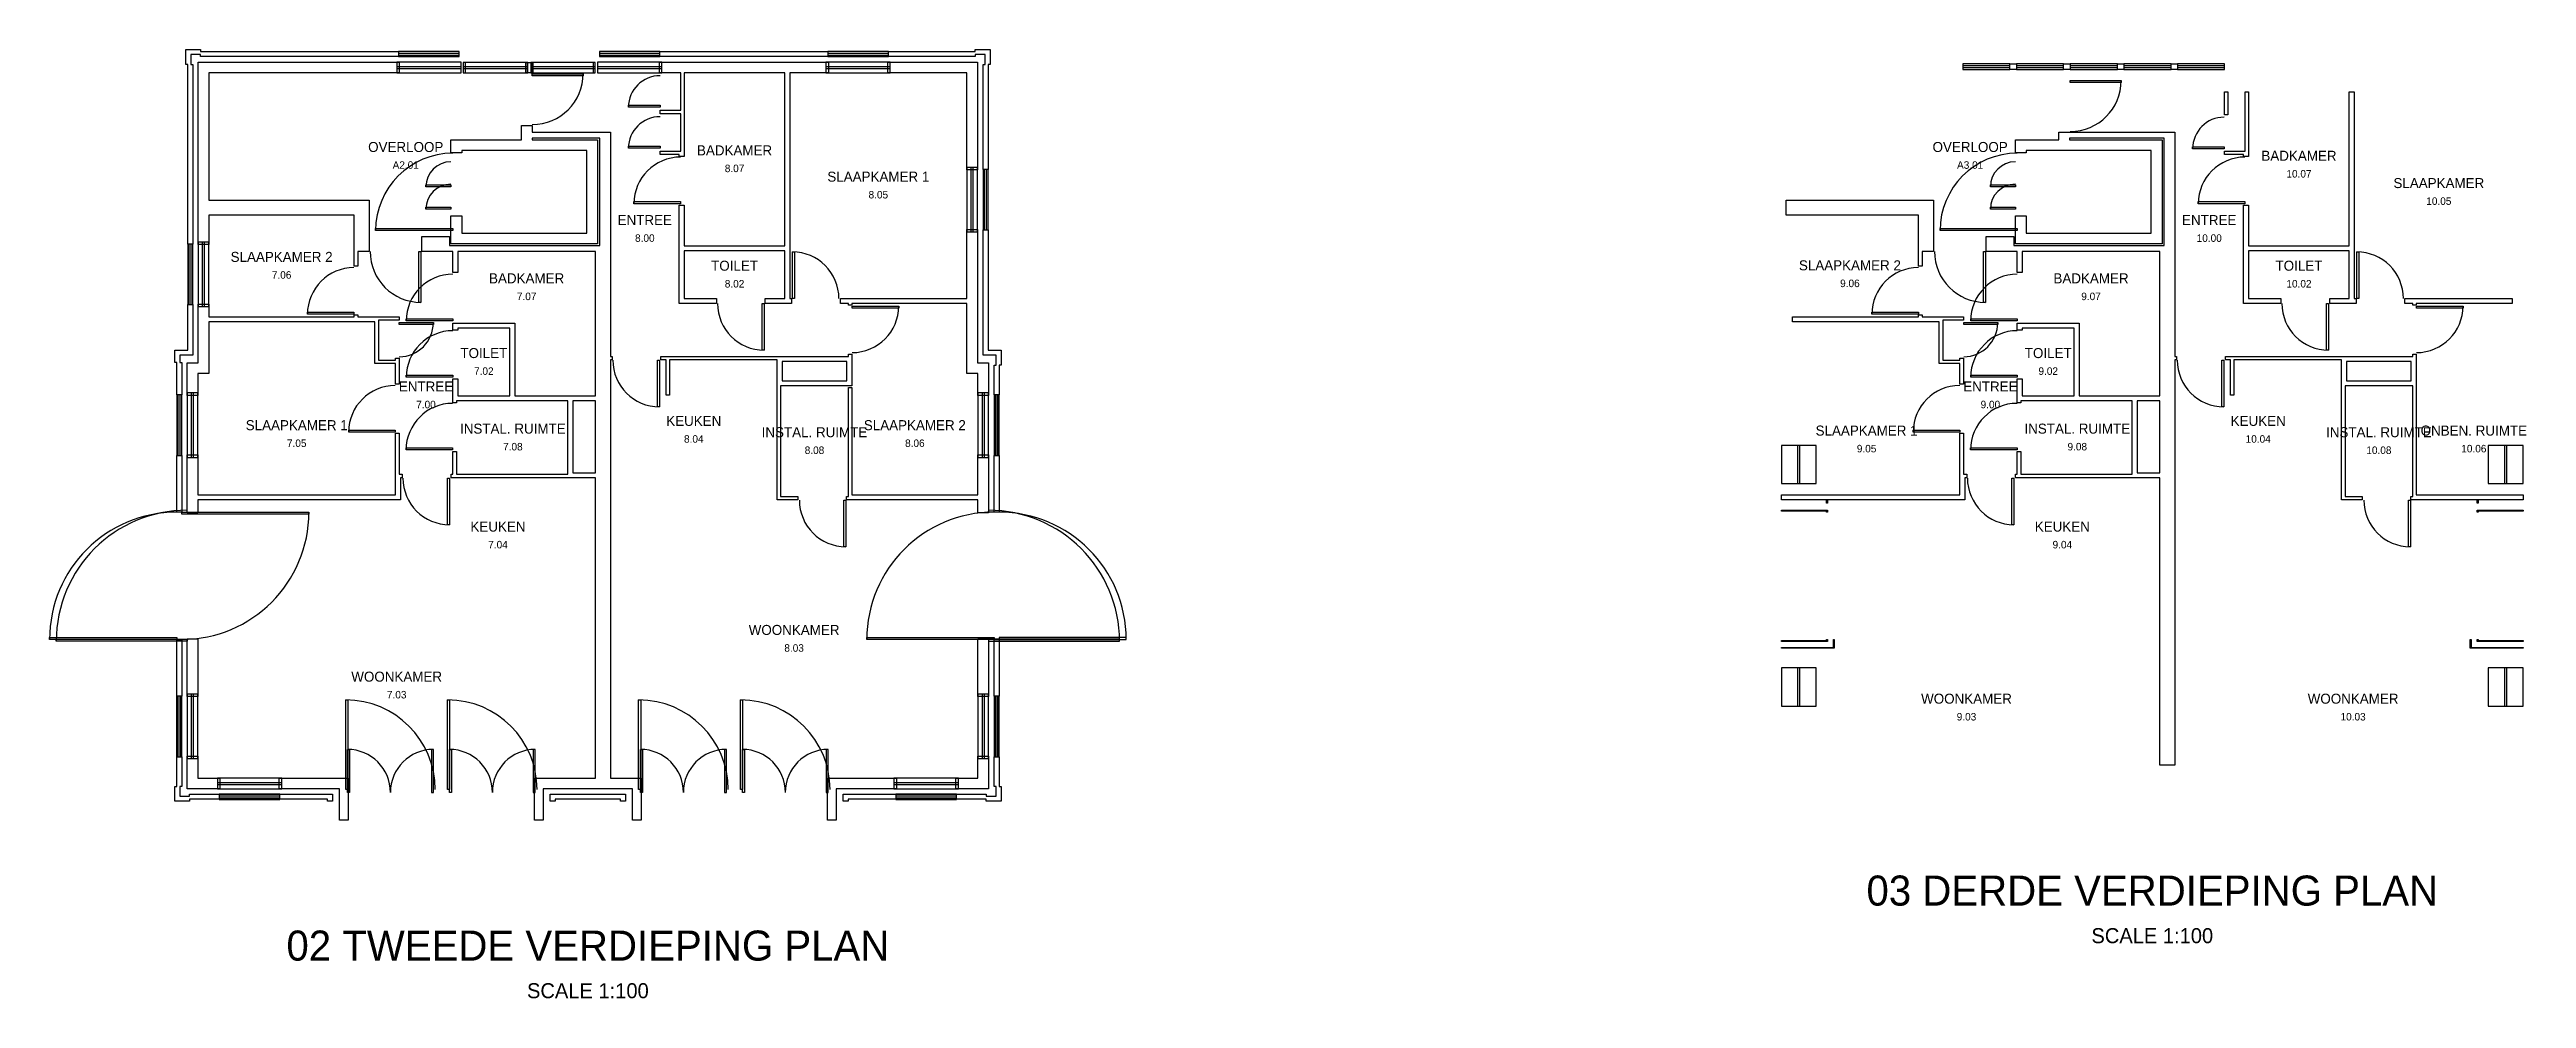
# Model space of a CAD drawing. Header units: metres. Extents: x 0 to 115, y -4 to 24.
# Drawn here: x 65.28 to 114.74, y -3.28 to 15.65 of the extents above; entities that cross this region are included whole.
import ezdxf
from ezdxf.enums import TextEntityAlignment as Align

# ---------------------------------------------------------------- set-up
doc = ezdxf.new("R2010")
doc.units = ezdxf.units.M
for name, color, linetype in [('A-ANNO-TTLB', 7, 'Continuous'), ('A-AREA-IDEN', 7, 'Continuous'), ('A-DOOR', 7, 'Continuous'), ('A-GLAZ', 7, 'Continuous'), ('A-WALL', 7, 'Continuous')]:
    doc.layers.add(name, color=color, linetype=linetype)

msp = doc.modelspace()

# ---------------------------------------------------------------- texts
at = {"layer": 'A-ANNO-TTLB'}
for s, height, p in [('03 DERDE VERDIEPING PLAN', 0.6, (107.267, -1.132)), ('02 TWEEDE VERDIEPING PLAN', 0.6, (76.028, -2.23)), ('SCALE 1:100', 0.3, (107.267, -2.032)), ('SCALE 1:100', 0.3, (76.028, -3.13))]:
    msp.add_text(s, height=height, dxfattribs=at).set_placement(p, align=Align.MIDDLE_CENTER)
at = {"layer": 'A-AREA-IDEN'}
for s, height, p in [('OVERLOOP', 0.2, (72.391, 13.706)), ('A2.01', 0.15, (72.391, 13.346)), ('BADKAMER', 0.2, (78.957, 13.639)), ('8.07', 0.15, (78.957, 13.279)), ('OVERLOOP', 0.2, (103.63, 13.706)), ('A3.01', 0.15, (103.63, 13.346)), ('BADKAMER', 0.2, (110.196, 13.531)), ('SLAAPKAMER 1', 0.2, (81.828, 13.114)), ('10.07', 0.15, (110.196, 13.171)), ('SLAAPKAMER', 0.2, (112.989, 12.986)), ('8.05', 0.15, (81.828, 12.754)), ('10.05', 0.15, (112.989, 12.626)), ('ENTREE', 0.2, (77.165, 12.248)), ('8.00', 0.15, (77.165, 11.888)), ('ENTREE', 0.2, (108.404, 12.248)), ('10.00', 0.15, (108.404, 11.888)), ('SLAAPKAMER 2', 0.2, (69.912, 11.513)), ('TOILET', 0.2, (78.957, 11.337)), ('SLAAPKAMER 2', 0.2, (101.229, 11.345)), ('TOILET', 0.2, (110.196, 11.337)), ('7.06', 0.15, (69.912, 11.153)), ('BADKAMER', 0.2, (74.805, 11.085)), ('8.02', 0.15, (78.957, 10.977)), ('9.06', 0.15, (101.229, 10.985)), ('BADKAMER', 0.2, (106.044, 11.085)), ('10.02', 0.15, (110.196, 10.977)), ('7.07', 0.15, (74.805, 10.725)), ('9.07', 0.15, (106.044, 10.725)), ('TOILET', 0.2, (73.95, 9.594)), ('TOILET', 0.2, (105.189, 9.594)), ('ENTREE', 0.2, (72.795, 8.927)), ('7.02', 0.15, (73.95, 9.234)), ('ENTREE', 0.2, (104.034, 8.927)), ('9.02', 0.15, (105.189, 9.234)), ('7.00', 0.15, (72.795, 8.567)), ('9.00', 0.15, (104.034, 8.567)), ('SLAAPKAMER 1', 0.2, (70.214, 8.155)), ('INSTAL. RUIMTE', 0.2, (74.53, 8.086)), ('KEUKEN', 0.2, (78.143, 8.24)), ('8.04', 0.15, (78.143, 7.88)), ('INSTAL. RUIMTE', 0.2, (80.553, 8.015)), ('SLAAPKAMER 2', 0.2, (82.557, 8.155)), ('SLAAPKAMER 1', 0.2, (101.562, 8.047)), ('INSTAL. RUIMTE', 0.2, (105.769, 8.086)), ('KEUKEN', 0.2, (109.382, 8.24)), ('10.04', 0.15, (109.382, 7.88)), ('INSTAL. RUIMTE', 0.2, (111.792, 8.015)), ('ONBEN. RUIMTE', 0.2, (113.688, 8.047)), ('7.05', 0.15, (70.214, 7.795)), ('7.08', 0.15, (74.53, 7.726)), ('8.08', 0.15, (80.553, 7.655)), ('8.06', 0.15, (82.557, 7.795)), ('9.05', 0.15, (101.562, 7.687)), ('9.08', 0.15, (105.769, 7.726)), ('10.08', 0.15, (111.792, 7.655)), ('10.06', 0.15, (113.688, 7.687)), ('KEUKEN', 0.2, (74.233, 6.131)), ('KEUKEN', 0.2, (105.471, 6.131)), ('7.04', 0.15, (74.233, 5.771)), ('9.04', 0.15, (105.471, 5.771)), ('WOONKAMER', 0.2, (80.146, 4.069)), ('8.03', 0.15, (80.146, 3.709)), ('WOONKAMER', 0.2, (72.21, 3.137)), ('7.03', 0.15, (72.21, 2.777)), ('WOONKAMER', 0.2, (103.557, 2.697)), ('WOONKAMER', 0.2, (111.277, 2.697)), ('9.03', 0.15, (103.557, 2.337)), ('10.03', 0.15, (111.277, 2.337))]:
    msp.add_text(s, height=height, dxfattribs=at).set_placement(p, align=Align.MIDDLE_CENTER)

# ---------------------------------------------------------------- linework, layer by layer
at = {"layer": 'A-DOOR'}
for p, q in [((74.918, 15.169), (75.934, 15.169)), ((74.918, 15.129), (74.918, 15.169)), ((75.934, 15.129), (74.918, 15.129)), ((75.934, 15.169), (75.934, 15.129)), ((105.63, 15.032), (106.646, 15.032)), ((105.63, 14.992), (105.63, 15.032)), ((106.646, 14.992), (105.63, 14.992)), ((106.646, 15.032), (106.646, 14.992)), ((76.839, 14.499), (76.839, 14.539)), ((76.839, 14.539), (77.469, 14.539)), ((77.469, 14.499), (76.839, 14.499)), ((77.469, 14.539), (77.469, 14.499)), ((76.839, 13.681), (76.839, 13.721)), ((76.839, 13.721), (77.469, 13.721)), ((77.469, 13.681), (76.839, 13.681)), ((77.469, 13.721), (77.469, 13.681)), ((108.073, 13.671), (108.073, 13.711)), ((108.073, 13.711), (108.703, 13.711)), ((108.703, 13.671), (108.073, 13.671)), ((108.703, 13.711), (108.703, 13.671)), ((72.794, 12.912), (72.794, 12.952)), ((72.794, 12.952), (73.294, 12.952)), ((72.794, 12.912), (72.794, 12.952)), ((72.794, 12.952), (73.294, 12.952)), ((73.294, 12.912), (72.794, 12.912)), ((73.294, 12.912), (72.794, 12.912)), ((73.294, 12.952), (73.294, 12.912)), ((73.294, 12.952), (73.294, 12.912)), ((104.033, 12.912), (104.033, 12.952)), ((104.033, 12.952), (104.533, 12.952)), ((104.033, 12.912), (104.033, 12.952)), ((104.033, 12.952), (104.533, 12.952)), ((104.533, 12.912), (104.033, 12.912)), ((104.533, 12.912), (104.033, 12.912)), ((104.533, 12.952), (104.533, 12.912)), ((104.533, 12.952), (104.533, 12.912)), ((72.794, 12.462), (72.794, 12.502)), ((72.794, 12.502), (73.294, 12.502)), ((72.794, 12.462), (72.794, 12.502)), ((72.794, 12.502), (73.294, 12.502)), ((73.294, 12.462), (72.794, 12.462)), ((73.294, 12.462), (72.794, 12.462)), ((73.294, 12.502), (73.294, 12.462)), ((73.294, 12.502), (73.294, 12.462)), ((76.947, 12.575), (76.947, 12.615)), ((76.947, 12.615), (77.877, 12.615)), ((77.877, 12.575), (76.947, 12.575)), ((77.877, 12.615), (77.877, 12.575)), ((104.033, 12.462), (104.033, 12.502)), ((104.033, 12.502), (104.533, 12.502)), ((104.033, 12.462), (104.033, 12.502)), ((104.033, 12.502), (104.533, 12.502)), ((104.533, 12.462), (104.033, 12.462)), ((104.533, 12.462), (104.033, 12.462)), ((104.533, 12.502), (104.533, 12.462)), ((104.533, 12.502), (104.533, 12.462)), ((108.186, 12.575), (108.186, 12.615)), ((108.186, 12.615), (109.116, 12.615)), ((109.116, 12.575), (108.186, 12.575)), ((109.116, 12.615), (109.116, 12.575)), ((71.789, 12.039), (71.789, 12.079)), ((71.789, 12.079), (73.332, 12.079)), ((73.332, 12.039), (71.789, 12.039)), ((73.332, 12.079), (73.332, 12.039)), ((103.028, 12.039), (103.028, 12.079)), ((103.028, 12.079), (104.571, 12.079)), ((104.571, 12.039), (103.028, 12.039)), ((104.571, 12.079), (104.571, 12.039)), ((72.655, 10.606), (72.655, 11.622)), ((72.655, 11.622), (72.695, 11.622)), ((72.695, 11.622), (72.695, 10.606)), ((80.111, 10.682), (80.111, 11.612)), ((80.111, 11.612), (80.151, 11.612)), ((80.151, 11.612), (80.151, 10.682)), ((103.894, 10.606), (103.894, 11.622)), ((103.894, 11.622), (103.934, 11.622)), ((103.934, 11.622), (103.934, 10.606)), ((111.35, 10.682), (111.35, 11.612)), ((111.35, 11.612), (111.39, 11.612)), ((111.39, 11.612), (111.39, 10.682)), ((70.427, 10.369), (70.427, 10.409)), ((70.427, 10.409), (71.357, 10.409)), ((71.357, 10.409), (71.357, 10.369)), ((72.695, 10.606), (72.655, 10.606)), ((79.508, 9.652), (79.508, 10.582)), ((79.508, 10.582), (79.548, 10.582)), ((79.548, 10.582), (79.548, 9.652)), ((80.151, 10.682), (80.111, 10.682)), ((81.305, 10.533), (82.234, 10.533)), ((81.305, 10.493), (81.305, 10.533)), ((82.234, 10.493), (81.305, 10.493)), ((82.234, 10.533), (82.234, 10.493)), ((101.666, 10.369), (101.666, 10.409)), ((101.666, 10.409), (102.596, 10.409)), ((102.596, 10.409), (102.596, 10.369)), ((103.934, 10.606), (103.894, 10.606)), ((110.747, 9.652), (110.747, 10.582)), ((110.747, 10.582), (110.787, 10.582)), ((110.787, 10.582), (110.787, 9.652)), ((111.39, 10.682), (111.35, 10.682)), ((112.543, 10.533), (113.474, 10.533)), ((112.543, 10.493), (112.543, 10.533)), ((113.474, 10.493), (112.543, 10.493)), ((113.474, 10.533), (113.474, 10.493)), ((71.357, 10.369), (70.427, 10.369)), ((72.262, 10.201), (72.942, 10.201)), ((72.262, 10.161), (72.262, 10.201)), ((72.942, 10.161), (72.262, 10.161)), ((72.402, 10.238), (72.402, 10.278)), ((72.402, 10.278), (73.332, 10.278)), ((73.332, 10.238), (72.402, 10.238)), ((72.942, 10.201), (72.942, 10.161)), ((73.332, 10.278), (73.332, 10.238)), ((102.596, 10.369), (101.666, 10.369)), ((103.501, 10.201), (104.181, 10.201)), ((103.501, 10.161), (103.501, 10.201)), ((104.181, 10.161), (103.501, 10.161)), ((103.641, 10.238), (103.641, 10.278)), ((103.641, 10.278), (104.571, 10.278)), ((104.571, 10.238), (103.641, 10.238)), ((104.181, 10.201), (104.181, 10.161)), ((104.571, 10.278), (104.571, 10.238)), ((77.417, 8.522), (77.417, 9.452)), ((77.417, 9.452), (77.457, 9.452)), ((77.457, 9.452), (77.457, 8.522)), ((79.548, 9.652), (79.508, 9.652)), ((108.656, 8.522), (108.656, 9.452)), ((108.656, 9.452), (108.696, 9.452)), ((108.696, 9.452), (108.696, 8.522)), ((110.787, 9.652), (110.747, 9.652)), ((72.402, 9.11), (72.402, 9.15)), ((72.402, 9.15), (73.332, 9.15)), ((73.332, 9.11), (72.402, 9.11)), ((73.332, 9.15), (73.332, 9.11)), ((103.641, 9.11), (103.641, 9.15)), ((103.641, 9.15), (104.571, 9.15)), ((104.571, 9.11), (103.641, 9.11)), ((104.571, 9.15), (104.571, 9.11)), ((77.457, 8.522), (77.417, 8.522)), ((108.696, 8.522), (108.656, 8.522)), ((71.252, 8.018), (71.252, 8.058)), ((71.252, 8.058), (72.182, 8.058)), ((72.182, 8.018), (71.252, 8.018)), ((72.182, 8.058), (72.182, 8.018)), ((102.491, 8.018), (102.491, 8.058)), ((102.491, 8.058), (103.421, 8.058)), ((103.421, 8.018), (102.491, 8.018)), ((103.421, 8.058), (103.421, 8.018)), ((72.397, 7.66), (72.397, 7.7)), ((72.397, 7.7), (73.327, 7.7)), ((73.327, 7.66), (72.397, 7.66)), ((73.327, 7.7), (73.327, 7.66)), ((103.636, 7.66), (103.636, 7.7)), ((103.636, 7.7), (104.566, 7.7)), ((104.566, 7.66), (103.636, 7.66)), ((104.566, 7.7), (104.566, 7.66)), ((73.226, 6.169), (73.226, 7.099)), ((73.226, 7.099), (73.266, 7.099)), ((73.266, 7.099), (73.266, 6.169)), ((104.465, 6.169), (104.465, 7.099)), ((104.465, 7.099), (104.505, 7.099)), ((104.505, 7.099), (104.505, 6.169)), ((81.141, 5.729), (81.141, 6.659)), ((81.141, 6.659), (81.181, 6.659)), ((81.181, 6.659), (81.181, 5.729)), ((112.38, 5.729), (112.38, 6.659)), ((112.38, 6.659), (112.42, 6.659)), ((112.42, 6.659), (112.42, 5.729)), ((67.918, 6.42), (70.458, 6.42)), ((67.918, 6.38), (67.918, 6.42)), ((70.458, 6.38), (67.918, 6.38)), ((70.458, 6.42), (70.458, 6.38)), ((73.266, 6.169), (73.226, 6.169)), ((104.505, 6.169), (104.465, 6.169)), ((81.181, 5.729), (81.141, 5.729)), ((112.42, 5.729), (112.38, 5.729)), ((65.278, 3.88), (65.278, 3.92)), ((65.278, 3.92), (67.818, 3.92)), ((67.818, 3.88), (65.278, 3.88)), ((65.412, 3.842), (65.412, 3.882)), ((65.412, 3.882), (68.028, 3.882)), ((68.028, 3.842), (65.412, 3.842)), ((67.818, 3.92), (67.818, 3.88)), ((68.028, 3.882), (68.028, 3.842)), ((81.598, 3.88), (81.598, 3.92)), ((81.598, 3.92), (84.138, 3.92)), ((84.138, 3.88), (81.598, 3.88)), ((86.644, 3.882), (84.028, 3.882)), ((84.028, 3.882), (84.028, 3.842)), ((84.028, 3.842), (86.644, 3.842)), ((84.138, 3.92), (84.138, 3.88)), ((86.778, 3.92), (84.238, 3.92)), ((84.238, 3.92), (84.238, 3.88)), ((84.238, 3.88), (86.778, 3.88)), ((86.644, 3.842), (86.644, 3.882)), ((86.778, 3.88), (86.778, 3.92)), ((71.192, 0.885), (71.192, 2.672)), ((71.192, 2.672), (71.232, 2.672)), ((71.232, 2.672), (71.232, 0.885)), ((73.227, 0.885), (73.227, 2.672)), ((73.227, 2.672), (73.267, 2.672)), ((73.267, 2.672), (73.267, 0.885)), ((77.042, 0.885), (77.042, 2.672)), ((77.042, 2.672), (77.082, 2.672)), ((77.082, 2.672), (77.082, 0.885)), ((79.077, 0.885), (79.077, 2.672)), ((79.077, 2.672), (79.117, 2.672)), ((79.117, 2.672), (79.117, 0.885)), ((71.228, 0.827), (71.228, 1.684)), ((71.228, 1.684), (71.268, 1.684)), ((71.268, 1.684), (71.268, 0.827)), ((72.943, 1.684), (72.903, 1.684)), ((72.903, 1.684), (72.903, 0.827)), ((72.943, 0.827), (72.943, 1.684)), ((73.263, 0.827), (73.263, 1.684)), ((73.263, 1.684), (73.303, 1.684)), ((73.303, 1.684), (73.303, 0.827)), ((74.978, 1.684), (74.938, 1.684)), ((74.938, 1.684), (74.938, 0.827)), ((74.978, 0.827), (74.978, 1.684)), ((77.078, 0.827), (77.078, 1.684)), ((77.078, 1.684), (77.118, 1.684)), ((77.118, 1.684), (77.118, 0.827)), ((78.793, 1.684), (78.753, 1.684)), ((78.753, 1.684), (78.753, 0.827)), ((78.793, 0.827), (78.793, 1.684)), ((79.113, 0.827), (79.113, 1.684)), ((79.113, 1.684), (79.153, 1.684)), ((79.153, 1.684), (79.153, 0.827)), ((80.828, 1.684), (80.788, 1.684)), ((80.788, 1.684), (80.788, 0.827)), ((80.828, 0.827), (80.828, 1.684)), ((71.232, 0.885), (71.192, 0.885)), ((71.268, 0.827), (71.228, 0.827)), ((72.903, 0.827), (72.943, 0.827)), ((73.267, 0.885), (73.227, 0.885)), ((73.303, 0.827), (73.263, 0.827)), ((74.938, 0.827), (74.978, 0.827)), ((77.082, 0.885), (77.042, 0.885)), ((77.118, 0.827), (77.078, 0.827)), ((78.753, 0.827), (78.793, 0.827)), ((79.117, 0.885), (79.077, 0.885)), ((79.153, 0.827), (79.113, 0.827)), ((80.788, 0.827), (80.828, 0.827))]:
    msp.add_line(p, q, dxfattribs=at)
for centre, radius, start, end in [((74.918, 15.169), 1.016, -90, 0), ((77.469, 14.499), 0.63, 90, -180), ((105.63, 15.032), 1.016, -90, 0), ((77.469, 13.681), 0.63, 90, -180), ((108.703, 13.671), 0.63, 90, -180), ((73.332, 12.039), 1.543, 90, 180), ((73.294, 12.912), 0.5, 90, 180), ((73.294, 12.912), 0.5, 90, 180), ((77.877, 12.575), 0.93, 90, -180), ((104.571, 12.039), 1.543, 90, 180), ((104.533, 12.912), 0.5, 90, 180), ((104.533, 12.912), 0.5, 90, 180), ((109.116, 12.575), 0.93, 90, -180), ((73.294, 12.462), 0.5, 90, 180), ((73.294, 12.462), 0.5, 90, 180), ((104.533, 12.462), 0.5, 90, 180), ((104.533, 12.462), 0.5, 90, 180), ((72.695, 11.622), 1.016, -180, -90), ((80.111, 10.682), 0.93, 0, 90), ((103.934, 11.622), 1.016, -180, -90), ((111.35, 10.682), 0.93, 0, 90), ((71.357, 10.369), 0.93, 90, -180), ((73.332, 10.238), 0.93, 90, 180), ((102.596, 10.369), 0.93, 90, -180), ((104.571, 10.238), 0.93, 90, 180), ((79.548, 10.582), 0.93, -180, -90), ((81.305, 10.533), 0.93, -90, 0), ((110.787, 10.582), 0.93, -180, -90), ((112.543, 10.533), 0.93, -90, 0), ((72.262, 10.201), 0.68, -90, 0), ((73.332, 9.11), 0.93, 90, -180), ((103.501, 10.201), 0.68, -90, 0), ((104.571, 9.11), 0.93, 90, -180), ((77.457, 9.452), 0.93, -180, -90), ((108.696, 9.452), 0.93, -180, -90), ((72.182, 8.018), 0.93, 90, -180), ((103.421, 8.018), 0.93, 90, -180), ((73.327, 7.66), 0.93, 90, -180), ((104.566, 7.66), 0.93, 90, -180), ((73.266, 7.099), 0.93, -180, -90), ((104.505, 7.099), 0.93, -180, -90), ((68.028, 3.842), 2.616, 90, 180), ((81.181, 6.659), 0.93, -180, -90), ((84.028, 3.842), 2.616, 0, 90), ((112.42, 6.659), 0.93, -180, -90), ((67.818, 3.88), 2.54, 90, 180), ((67.918, 6.42), 2.54, -90, 0), ((84.138, 3.88), 2.54, 90, 180), ((84.238, 3.88), 2.54, 0, 90), ((71.192, 0.885), 1.787, 0, 90), ((73.227, 0.885), 1.787, 0, 90), ((77.042, 0.885), 1.787, 0, 90), ((79.077, 0.885), 1.787, 0, 90), ((71.228, 0.827), 0.858, 0, 90), ((72.943, 0.827), 0.858, 90, -180), ((73.263, 0.827), 0.858, 0, 90), ((74.978, 0.827), 0.858, 90, -180), ((77.078, 0.827), 0.858, 0, 90), ((78.793, 0.827), 0.858, 90, -180), ((79.113, 0.827), 0.858, 0, 90), ((80.828, 0.827), 0.858, 90, -180)]:
    msp.add_arc(centre, radius, start, end, dxfattribs=at)
at = {"layer": 'A-GLAZ'}
for p, q in [((73.496, 15.4), (72.21, 15.4)), ((72.21, 15.4), (72.21, 15.186)), ((73.458, 15.61), (72.248, 15.61)), ((72.248, 15.61), (72.248, 15.51)), ((73.458, 15.61), (72.248, 15.61)), ((72.248, 15.61), (72.248, 15.51)), ((72.248, 15.58), (73.458, 15.58)), ((72.248, 15.58), (73.458, 15.58)), ((72.248, 15.54), (73.458, 15.54)), ((72.248, 15.54), (73.458, 15.54)), ((72.248, 15.51), (73.458, 15.51)), ((72.248, 15.51), (73.458, 15.51)), ((73.458, 15.51), (73.458, 15.61)), ((73.458, 15.51), (73.458, 15.61)), ((73.496, 15.186), (73.496, 15.4)), ((74.826, 15.393), (73.54, 15.393)), ((73.54, 15.393), (73.54, 15.186)), ((74.788, 15.393), (73.578, 15.393)), ((73.578, 15.393), (73.578, 15.186)), ((74.788, 15.393), (73.578, 15.393)), ((73.578, 15.393), (73.578, 15.186)), ((74.788, 15.186), (74.788, 15.393)), ((74.788, 15.186), (74.788, 15.393)), ((74.826, 15.186), (74.826, 15.393)), ((76.176, 15.393), (74.89, 15.393)), ((74.89, 15.393), (74.89, 15.186)), ((76.138, 15.393), (74.928, 15.393)), ((74.928, 15.393), (74.928, 15.186)), ((76.138, 15.393), (74.928, 15.393)), ((74.928, 15.393), (74.928, 15.186)), ((76.138, 15.186), (76.138, 15.393)), ((76.138, 15.186), (76.138, 15.393)), ((76.176, 15.186), (76.176, 15.393)), ((77.506, 15.4), (76.22, 15.4)), ((76.22, 15.4), (76.22, 15.186)), ((77.468, 15.61), (76.258, 15.61)), ((76.258, 15.61), (76.258, 15.51)), ((77.468, 15.61), (76.258, 15.61)), ((76.258, 15.61), (76.258, 15.51)), ((76.258, 15.58), (77.468, 15.58)), ((76.258, 15.58), (77.468, 15.58)), ((76.258, 15.54), (77.468, 15.54)), ((76.258, 15.54), (77.468, 15.54)), ((76.258, 15.51), (77.468, 15.51)), ((76.258, 15.51), (77.468, 15.51)), ((77.468, 15.51), (77.468, 15.61)), ((77.468, 15.51), (77.468, 15.61)), ((77.506, 15.186), (77.506, 15.4)), ((82.066, 15.4), (80.78, 15.4)), ((80.78, 15.4), (80.78, 15.186)), ((82.028, 15.61), (80.818, 15.61)), ((80.818, 15.61), (80.818, 15.51)), ((82.028, 15.61), (80.818, 15.61)), ((80.818, 15.61), (80.818, 15.51)), ((80.818, 15.58), (82.028, 15.58)), ((80.818, 15.58), (82.028, 15.58)), ((80.818, 15.54), (82.028, 15.54)), ((80.818, 15.54), (82.028, 15.54)), ((80.818, 15.51), (82.028, 15.51)), ((80.818, 15.51), (82.028, 15.51)), ((82.028, 15.51), (82.028, 15.61)), ((82.028, 15.51), (82.028, 15.61)), ((82.066, 15.186), (82.066, 15.4)), ((104.423, 15.364), (103.483, 15.364)), ((103.483, 15.364), (103.483, 15.25)), ((104.423, 15.25), (104.423, 15.364)), ((105.494, 15.364), (104.554, 15.364)), ((104.554, 15.364), (104.554, 15.25)), ((105.494, 15.25), (105.494, 15.364)), ((106.57, 15.364), (105.63, 15.364)), ((105.63, 15.364), (105.63, 15.25)), ((106.57, 15.25), (106.57, 15.364)), ((107.641, 15.364), (106.701, 15.364)), ((106.701, 15.364), (106.701, 15.25)), ((107.641, 15.25), (107.641, 15.364)), ((108.712, 15.364), (107.772, 15.364)), ((107.772, 15.364), (107.772, 15.25)), ((108.712, 15.25), (108.712, 15.364)), ((72.21, 15.313), (73.496, 15.313)), ((72.21, 15.273), (73.496, 15.273)), ((72.21, 15.186), (73.496, 15.186)), ((73.54, 15.309), (74.826, 15.309)), ((73.54, 15.27), (74.826, 15.27)), ((73.54, 15.186), (74.826, 15.186)), ((73.578, 15.309), (74.788, 15.309)), ((73.578, 15.309), (74.788, 15.309)), ((73.578, 15.27), (74.788, 15.27)), ((73.578, 15.27), (74.788, 15.27)), ((73.578, 15.186), (74.788, 15.186)), ((73.578, 15.186), (74.788, 15.186)), ((74.89, 15.309), (76.176, 15.309)), ((74.89, 15.27), (76.176, 15.27)), ((74.89, 15.186), (76.176, 15.186)), ((74.928, 15.309), (76.138, 15.309)), ((74.928, 15.309), (76.138, 15.309)), ((74.928, 15.27), (76.138, 15.27)), ((74.928, 15.27), (76.138, 15.27)), ((74.928, 15.186), (76.138, 15.186)), ((74.928, 15.186), (76.138, 15.186)), ((76.22, 15.313), (77.506, 15.313)), ((76.22, 15.273), (77.506, 15.273)), ((76.22, 15.186), (77.506, 15.186)), ((80.78, 15.313), (82.066, 15.313)), ((80.78, 15.273), (82.066, 15.273)), ((80.78, 15.186), (82.066, 15.186)), ((104.423, 15.327), (103.483, 15.327)), ((104.423, 15.287), (103.483, 15.287)), ((103.483, 15.25), (104.423, 15.25)), ((105.494, 15.327), (104.554, 15.327)), ((105.494, 15.287), (104.554, 15.287)), ((104.554, 15.25), (105.494, 15.25)), ((106.57, 15.327), (105.63, 15.327)), ((106.57, 15.287), (105.63, 15.287)), ((105.63, 15.25), (106.57, 15.25)), ((107.641, 15.327), (106.701, 15.327)), ((107.641, 15.287), (106.701, 15.287)), ((106.701, 15.25), (107.641, 15.25)), ((108.712, 15.327), (107.772, 15.327)), ((108.712, 15.287), (107.772, 15.287)), ((107.772, 15.25), (108.712, 15.25)), ((83.808, 13.298), (83.594, 13.298)), ((83.594, 13.298), (83.594, 12.012)), ((83.681, 12.012), (83.681, 13.298)), ((83.721, 12.012), (83.721, 13.298)), ((83.808, 12.012), (83.808, 13.298)), ((84.018, 13.26), (83.918, 13.26)), ((83.918, 13.26), (83.918, 12.05)), ((84.018, 13.26), (83.918, 13.26)), ((83.918, 13.26), (83.918, 12.05)), ((83.948, 12.05), (83.948, 13.26)), ((83.948, 12.05), (83.948, 13.26)), ((83.988, 12.05), (83.988, 13.26)), ((83.988, 12.05), (83.988, 13.26)), ((84.018, 12.05), (84.018, 13.26)), ((84.018, 12.05), (84.018, 13.26)), ((83.594, 12.012), (83.808, 12.012)), ((83.918, 12.05), (84.018, 12.05)), ((83.918, 12.05), (84.018, 12.05)), ((68.138, 11.77), (68.038, 11.77)), ((68.038, 11.77), (68.038, 10.56)), ((68.138, 11.77), (68.038, 11.77)), ((68.038, 11.77), (68.038, 10.56)), ((68.068, 10.56), (68.068, 11.77)), ((68.068, 10.56), (68.068, 11.77)), ((68.108, 10.56), (68.108, 11.77)), ((68.108, 10.56), (68.108, 11.77)), ((68.138, 10.56), (68.138, 11.77)), ((68.138, 10.56), (68.138, 11.77)), ((68.462, 11.808), (68.248, 11.808)), ((68.248, 11.808), (68.248, 10.522)), ((68.335, 10.522), (68.335, 11.808)), ((68.375, 10.522), (68.375, 11.808)), ((68.462, 10.522), (68.462, 11.808)), ((68.038, 10.56), (68.138, 10.56)), ((68.038, 10.56), (68.138, 10.56)), ((68.248, 10.522), (68.462, 10.522)), ((67.918, 8.76), (67.818, 8.76)), ((67.818, 8.76), (67.818, 7.55)), ((67.918, 8.76), (67.818, 8.76)), ((67.818, 8.76), (67.818, 7.55)), ((67.848, 7.55), (67.848, 8.76)), ((67.848, 7.55), (67.848, 8.76)), ((67.888, 7.55), (67.888, 8.76)), ((67.888, 7.55), (67.888, 8.76)), ((67.918, 7.55), (67.918, 8.76)), ((67.918, 7.55), (67.918, 8.76)), ((68.242, 8.798), (68.028, 8.798)), ((68.028, 8.798), (68.028, 7.512)), ((68.115, 7.512), (68.115, 8.798)), ((68.155, 7.512), (68.155, 8.798)), ((68.242, 7.512), (68.242, 8.798)), ((83.814, 8.798), (83.814, 7.512)), ((84.028, 8.798), (83.814, 8.798)), ((83.901, 8.798), (83.901, 7.512)), ((83.941, 8.798), (83.941, 7.512)), ((84.028, 7.512), (84.028, 8.798)), ((84.238, 8.76), (84.138, 8.76)), ((84.138, 8.76), (84.138, 7.55)), ((84.242, 8.76), (84.142, 8.76)), ((84.142, 8.76), (84.142, 7.55)), ((84.168, 7.55), (84.168, 8.76)), ((84.172, 7.55), (84.172, 8.76)), ((84.208, 7.55), (84.208, 8.76)), ((84.212, 7.55), (84.212, 8.76)), ((84.238, 7.55), (84.238, 8.76)), ((84.242, 7.55), (84.242, 8.76)), ((67.818, 7.55), (67.918, 7.55)), ((67.818, 7.55), (67.918, 7.55)), ((68.028, 7.512), (68.242, 7.512)), ((83.814, 7.512), (84.028, 7.512)), ((84.138, 7.55), (84.238, 7.55)), ((84.142, 7.55), (84.242, 7.55)), ((100.557, 7.749), (99.862, 7.749)), ((99.862, 7.749), (99.862, 6.989)), ((100.189, 6.989), (100.189, 7.749)), ((100.229, 6.989), (100.229, 7.749)), ((100.557, 6.989), (100.557, 7.749)), ((114.672, 7.749), (113.977, 7.749)), ((113.977, 7.749), (113.977, 6.989)), ((114.305, 6.989), (114.305, 7.749)), ((114.345, 6.989), (114.345, 7.749)), ((114.672, 6.989), (114.672, 7.749)), ((99.862, 6.989), (100.557, 6.989)), ((113.977, 6.989), (114.672, 6.989)), ((100.557, 3.311), (99.862, 3.311)), ((99.862, 3.311), (99.862, 2.551)), ((100.189, 2.551), (100.189, 3.311)), ((100.229, 2.551), (100.229, 3.311)), ((100.557, 2.551), (100.557, 3.311)), ((114.672, 3.311), (113.977, 3.311)), ((113.977, 3.311), (113.977, 2.551)), ((114.305, 2.551), (114.305, 3.311)), ((114.345, 2.551), (114.345, 3.311)), ((114.672, 2.551), (114.672, 3.311)), ((67.914, 2.75), (67.814, 2.75)), ((67.814, 2.75), (67.814, 1.54)), ((67.918, 2.75), (67.818, 2.75)), ((67.818, 2.75), (67.818, 1.54)), ((67.844, 1.54), (67.844, 2.75)), ((67.848, 1.54), (67.848, 2.75)), ((67.884, 1.54), (67.884, 2.75)), ((67.888, 1.54), (67.888, 2.75)), ((67.914, 1.54), (67.914, 2.75)), ((67.918, 1.54), (67.918, 2.75)), ((68.242, 2.788), (68.028, 2.788)), ((68.028, 2.788), (68.028, 1.502)), ((68.115, 1.502), (68.115, 2.788)), ((68.155, 1.502), (68.155, 2.788)), ((68.242, 1.502), (68.242, 2.788)), ((83.814, 2.788), (83.814, 1.502)), ((84.028, 2.788), (83.814, 2.788)), ((83.901, 2.788), (83.901, 1.502)), ((83.941, 2.788), (83.941, 1.502)), ((84.028, 1.502), (84.028, 2.788)), ((84.238, 2.75), (84.138, 2.75)), ((84.138, 2.75), (84.138, 1.54)), ((84.242, 2.75), (84.142, 2.75)), ((84.142, 2.75), (84.142, 1.54)), ((84.168, 1.54), (84.168, 2.75)), ((84.172, 1.54), (84.172, 2.75)), ((84.208, 1.54), (84.208, 2.75)), ((84.212, 1.54), (84.212, 2.75)), ((84.238, 1.54), (84.238, 2.75)), ((84.242, 1.54), (84.242, 2.75)), ((99.862, 2.551), (100.557, 2.551)), ((113.977, 2.551), (114.672, 2.551)), ((67.814, 1.54), (67.914, 1.54)), ((67.818, 1.54), (67.918, 1.54)), ((68.028, 1.502), (68.242, 1.502)), ((83.814, 1.502), (84.028, 1.502)), ((84.138, 1.54), (84.238, 1.54)), ((84.142, 1.54), (84.242, 1.54)), ((69.916, 1.114), (68.63, 1.114)), ((68.63, 1.114), (68.63, 0.9)), ((68.63, 1.027), (69.916, 1.027)), ((69.916, 0.9), (69.916, 1.114)), ((83.426, 1.114), (82.14, 1.114)), ((82.14, 1.114), (82.14, 0.9)), ((82.14, 1.027), (83.426, 1.027)), ((83.426, 0.9), (83.426, 1.114)), ((68.63, 0.987), (69.916, 0.987)), ((68.63, 0.9), (69.916, 0.9)), ((69.878, 0.79), (68.668, 0.79)), ((68.668, 0.79), (68.668, 0.69)), ((69.878, 0.786), (68.668, 0.786)), ((68.668, 0.786), (68.668, 0.686)), ((68.668, 0.76), (69.878, 0.76)), ((68.668, 0.756), (69.878, 0.756)), ((68.668, 0.72), (69.878, 0.72)), ((68.668, 0.716), (69.878, 0.716)), ((68.668, 0.69), (69.878, 0.69)), ((68.668, 0.686), (69.878, 0.686)), ((69.878, 0.69), (69.878, 0.79)), ((69.878, 0.686), (69.878, 0.786)), ((82.14, 0.987), (83.426, 0.987)), ((82.14, 0.9), (83.426, 0.9)), ((83.388, 0.79), (82.178, 0.79)), ((82.178, 0.79), (82.178, 0.69)), ((83.388, 0.786), (82.178, 0.786)), ((82.178, 0.786), (82.178, 0.686)), ((82.178, 0.76), (83.388, 0.76)), ((82.178, 0.756), (83.388, 0.756)), ((82.178, 0.72), (83.388, 0.72)), ((82.178, 0.716), (83.388, 0.716)), ((82.178, 0.69), (83.388, 0.69)), ((82.178, 0.686), (83.388, 0.686)), ((83.388, 0.69), (83.388, 0.79)), ((83.388, 0.686), (83.388, 0.786))]:
    msp.add_line(p, q, dxfattribs=at)
at = {"layer": 'A-WALL'}
for p, q in [((67.998, 15.355), (67.998, 15.65)), ((67.998, 15.65), (68.293, 15.65)), ((68.038, 15.355), (67.998, 15.355)), ((68.038, 11.77), (68.038, 15.355)), ((68.293, 15.55), (68.098, 15.55)), ((68.098, 15.55), (68.098, 15.355)), ((68.098, 15.355), (68.138, 15.355)), ((68.138, 15.355), (68.138, 11.77)), ((68.248, 11.758), (68.248, 15.4)), ((68.248, 15.4), (72.26, 15.4)), ((68.293, 15.65), (68.293, 15.61)), ((68.293, 15.61), (72.248, 15.61)), ((68.293, 15.51), (68.293, 15.55)), ((72.248, 15.51), (68.293, 15.51)), ((72.248, 15.61), (72.248, 15.51)), ((72.26, 15.4), (72.26, 15.186)), ((74.798, 15.186), (74.798, 15.393)), ((74.798, 15.393), (74.918, 15.393)), ((74.918, 15.393), (74.918, 15.186)), ((77.456, 15.186), (77.456, 15.4)), ((77.456, 15.4), (80.83, 15.4)), ((77.468, 15.51), (77.468, 15.61)), ((77.468, 15.61), (80.818, 15.61)), ((80.818, 15.51), (77.468, 15.51)), ((80.818, 15.61), (80.818, 15.51)), ((80.83, 15.4), (80.83, 15.186)), ((82.016, 15.186), (82.016, 15.4)), ((82.016, 15.4), (83.808, 15.4)), ((82.028, 15.51), (82.028, 15.61)), ((82.028, 15.61), (83.763, 15.61)), ((83.763, 15.51), (82.028, 15.51)), ((83.763, 15.61), (83.763, 15.65)), ((83.763, 15.65), (84.058, 15.65)), ((83.763, 15.55), (83.763, 15.51)), ((83.958, 15.55), (83.763, 15.55)), ((83.808, 15.4), (83.808, 13.248)), ((83.918, 13.26), (83.918, 15.355)), ((83.918, 15.355), (83.958, 15.355)), ((83.958, 15.355), (83.958, 15.55)), ((84.058, 15.355), (84.018, 15.355)), ((84.018, 15.355), (84.018, 13.26)), ((84.058, 15.65), (84.058, 15.355)), ((104.423, 15.25), (104.423, 15.364)), ((104.423, 15.364), (104.554, 15.364)), ((104.554, 15.364), (104.554, 15.25)), ((105.494, 15.25), (105.494, 15.364)), ((105.494, 15.364), (105.63, 15.364)), ((105.63, 15.364), (105.63, 15.25)), ((106.57, 15.25), (106.57, 15.364)), ((106.57, 15.364), (106.701, 15.364)), ((106.701, 15.364), (106.701, 15.25)), ((107.641, 15.25), (107.641, 15.364)), ((107.641, 15.364), (107.772, 15.364)), ((107.772, 15.364), (107.772, 15.25)), ((72.26, 15.186), (68.462, 15.186)), ((68.462, 15.186), (68.462, 12.646)), ((74.918, 15.186), (74.798, 15.186)), ((77.882, 15.186), (77.456, 15.186)), ((77.882, 14.439), (77.882, 15.186)), ((79.962, 15.186), (77.952, 15.186)), ((77.952, 15.186), (77.952, 13.519)), ((79.962, 11.732), (79.962, 15.186)), ((80.83, 15.186), (80.062, 15.186)), ((80.062, 15.186), (80.062, 10.682)), ((83.594, 15.186), (82.016, 15.186)), ((83.594, 13.248), (83.594, 15.186)), ((104.554, 15.25), (104.423, 15.25)), ((105.63, 15.25), (105.494, 15.25)), ((106.701, 15.25), (106.57, 15.25)), ((107.772, 15.25), (107.641, 15.25)), ((77.469, 14.369), (77.469, 14.441)), ((77.469, 14.441), (77.539, 14.441)), ((77.882, 14.369), (77.469, 14.369)), ((77.539, 14.441), (77.539, 14.439)), ((77.539, 14.439), (77.882, 14.439)), ((77.882, 13.624), (77.882, 14.369)), ((108.708, 14.805), (108.778, 14.805)), ((108.708, 14.349), (108.708, 14.805)), ((108.778, 14.349), (108.708, 14.349)), ((108.778, 14.805), (108.778, 14.349)), ((109.121, 13.624), (109.121, 14.805)), ((109.121, 14.805), (109.191, 14.805)), ((109.191, 14.805), (109.191, 13.519)), ((111.201, 11.732), (111.201, 14.805)), ((111.201, 14.805), (111.301, 14.805)), ((111.301, 14.805), (111.301, 10.682)), ((73.294, 13.591), (73.294, 13.85)), ((73.294, 13.85), (74.701, 13.85)), ((74.701, 13.85), (74.701, 14.136)), ((74.701, 14.136), (74.915, 14.136)), ((74.915, 14.136), (74.915, 14)), ((74.915, 14), (76.478, 14)), ((76.264, 13.88), (74.915, 13.88)), ((74.915, 13.88), (74.915, 13.85)), ((74.915, 13.85), (76.222, 13.85)), ((76.222, 13.85), (76.222, 11.772)), ((76.264, 11.742), (76.264, 13.88)), ((76.478, 14), (76.478, 9.527)), ((104.533, 13.591), (104.533, 13.85)), ((104.533, 13.85), (105.403, 13.85)), ((105.403, 13.85), (105.403, 14)), ((105.403, 14), (107.717, 14)), ((107.503, 13.88), (105.617, 13.88)), ((105.617, 13.88), (105.617, 13.85)), ((105.617, 13.85), (107.461, 13.85)), ((107.461, 13.85), (107.461, 11.772)), ((107.503, 11.742), (107.503, 13.88)), ((107.717, 14), (107.717, 9.527)), ((73.508, 13.591), (73.294, 13.591)), ((76.008, 13.636), (73.508, 13.636)), ((73.508, 13.636), (73.508, 13.591)), ((76.008, 11.986), (76.008, 13.636)), ((77.469, 13.554), (77.469, 13.624)), ((77.469, 13.624), (77.882, 13.624)), ((77.852, 13.554), (77.469, 13.554)), ((77.852, 13.519), (77.852, 13.554)), ((77.952, 13.519), (77.852, 13.519)), ((104.747, 13.591), (104.533, 13.591)), ((107.247, 13.636), (104.747, 13.636)), ((104.747, 13.636), (104.747, 13.591)), ((107.247, 11.986), (107.247, 13.636)), ((108.708, 13.554), (108.708, 13.624)), ((108.708, 13.624), (109.121, 13.624)), ((109.091, 13.554), (108.708, 13.554)), ((109.091, 13.519), (109.091, 13.554)), ((109.191, 13.519), (109.091, 13.519)), ((83.808, 13.248), (83.594, 13.248)), ((84.018, 13.26), (83.918, 13.26)), ((68.462, 12.646), (71.662, 12.646)), ((71.662, 12.646), (71.662, 11.622)), ((77.852, 10.582), (77.852, 12.544)), ((77.852, 12.544), (77.952, 12.544)), ((77.952, 12.544), (77.952, 11.732)), ((99.955, 12.646), (102.901, 12.646)), ((99.955, 12.346), (99.955, 12.646)), ((102.901, 12.646), (102.901, 11.622)), ((109.091, 10.582), (109.091, 12.544)), ((109.091, 12.544), (109.191, 12.544)), ((109.191, 12.544), (109.191, 11.732)), ((71.362, 12.346), (68.462, 12.346)), ((68.462, 12.346), (68.462, 11.758)), ((71.362, 11.33), (71.362, 12.346)), ((72.712, 11.622), (72.712, 11.922)), ((72.712, 11.922), (73.264, 11.922)), ((73.264, 11.922), (73.264, 11.742)), ((73.294, 11.772), (73.294, 12.331)), ((73.294, 12.331), (73.508, 12.331)), ((73.508, 12.331), (73.508, 11.986)), ((73.508, 11.986), (76.008, 11.986)), ((83.594, 10.682), (83.594, 12.062)), ((83.594, 12.062), (83.808, 12.062)), ((83.808, 12.062), (83.808, 9.4)), ((83.918, 9.55), (83.918, 12.05)), ((83.918, 12.05), (84.018, 12.05)), ((84.018, 12.05), (84.018, 9.65)), ((102.601, 12.346), (99.955, 12.346)), ((102.601, 11.33), (102.601, 12.346)), ((103.951, 11.622), (103.951, 11.922)), ((103.951, 11.922), (104.503, 11.922)), ((104.503, 11.922), (104.503, 11.742)), ((104.533, 11.772), (104.533, 12.331)), ((104.533, 12.331), (104.747, 12.331)), ((104.747, 12.331), (104.747, 11.986)), ((104.747, 11.986), (107.247, 11.986)), ((68.138, 11.77), (68.038, 11.77)), ((68.462, 11.758), (68.248, 11.758)), ((71.662, 11.622), (71.432, 11.622)), ((71.432, 11.622), (71.432, 11.33)), ((73.332, 11.622), (72.712, 11.622)), ((73.264, 11.742), (76.264, 11.742)), ((76.222, 11.772), (73.294, 11.772)), ((73.332, 11.199), (73.332, 11.622)), ((76.178, 11.622), (73.432, 11.622)), ((73.432, 11.622), (73.432, 11.199)), ((76.178, 8.739), (76.178, 11.622)), ((77.952, 11.732), (79.962, 11.732)), ((79.962, 11.632), (77.952, 11.632)), ((77.952, 11.632), (77.952, 10.682)), ((79.962, 10.682), (79.962, 11.632)), ((102.901, 11.622), (102.671, 11.622)), ((102.671, 11.622), (102.671, 11.33)), ((104.571, 11.622), (103.951, 11.622)), ((104.503, 11.742), (107.503, 11.742)), ((107.461, 11.772), (104.533, 11.772)), ((104.571, 11.199), (104.571, 11.622)), ((107.417, 11.622), (104.671, 11.622)), ((104.671, 11.622), (104.671, 11.199)), ((107.417, 8.739), (107.417, 11.622)), ((109.191, 11.732), (111.201, 11.732)), ((111.201, 11.632), (109.191, 11.632)), ((109.191, 11.632), (109.191, 10.682)), ((111.201, 10.682), (111.201, 11.632)), ((71.432, 11.33), (71.362, 11.33)), ((73.432, 11.199), (73.332, 11.199)), ((102.671, 11.33), (102.601, 11.33)), ((104.671, 11.199), (104.571, 11.199)), ((68.038, 9.65), (68.038, 10.56)), ((68.038, 10.56), (68.138, 10.56)), ((68.138, 10.56), (68.138, 9.55)), ((68.248, 10.572), (68.462, 10.572)), ((68.248, 9.4), (68.248, 10.572)), ((68.462, 10.572), (68.462, 10.32)), ((78.596, 10.582), (77.852, 10.582)), ((77.952, 10.682), (78.596, 10.682)), ((78.596, 10.682), (78.596, 10.582)), ((79.571, 10.582), (79.571, 10.682)), ((79.571, 10.682), (79.962, 10.682)), ((80.097, 10.582), (79.571, 10.582)), ((80.062, 10.682), (80.097, 10.682)), ((80.097, 10.682), (80.097, 10.582)), ((81.072, 10.582), (81.072, 10.682)), ((81.072, 10.682), (83.594, 10.682)), ((81.23, 10.582), (81.072, 10.582)), ((81.23, 10.547), (81.23, 10.582)), ((81.299, 10.547), (81.23, 10.547)), ((83.594, 10.582), (81.299, 10.582)), ((81.299, 10.582), (81.299, 10.547)), ((83.594, 9.186), (83.594, 10.582)), ((109.834, 10.582), (109.091, 10.582)), ((109.191, 10.682), (109.834, 10.682)), ((109.834, 10.682), (109.834, 10.582)), ((110.809, 10.582), (110.809, 10.682)), ((110.809, 10.682), (111.201, 10.682)), ((111.336, 10.582), (110.809, 10.582)), ((111.301, 10.682), (111.336, 10.682)), ((111.336, 10.682), (111.336, 10.582)), ((112.311, 10.582), (112.311, 10.682)), ((112.311, 10.682), (114.452, 10.682)), ((112.469, 10.582), (112.311, 10.582)), ((112.469, 10.547), (112.469, 10.582)), ((112.538, 10.547), (112.469, 10.547)), ((114.452, 10.582), (112.538, 10.582)), ((112.538, 10.582), (112.538, 10.547)), ((114.452, 10.682), (114.452, 10.582)), ((68.462, 10.32), (71.362, 10.32)), ((71.774, 10.22), (68.462, 10.22)), ((68.462, 10.22), (68.462, 9.186)), ((71.362, 10.32), (71.362, 10.355)), ((71.362, 10.355), (71.432, 10.355)), ((71.432, 10.355), (71.432, 10.32)), ((71.432, 10.32), (72.257, 10.32)), ((71.774, 9.385), (71.774, 10.22)), ((72.257, 10.25), (71.844, 10.25)), ((71.844, 10.25), (71.844, 9.455)), ((72.257, 10.32), (72.257, 10.25)), ((73.332, 10.054), (73.332, 10.189)), ((73.332, 10.189), (74.567, 10.189)), ((73.432, 10.054), (73.332, 10.054)), ((74.467, 10.089), (73.432, 10.089)), ((73.432, 10.089), (73.432, 10.054)), ((74.467, 8.739), (74.467, 10.089)), ((74.567, 10.189), (74.567, 8.739)), ((100.082, 10.22), (100.082, 10.32)), ((100.082, 10.32), (102.601, 10.32)), ((103.013, 10.22), (100.082, 10.22)), ((102.601, 10.32), (102.601, 10.355)), ((102.601, 10.355), (102.671, 10.355)), ((102.671, 10.355), (102.671, 10.32)), ((102.671, 10.32), (103.496, 10.32)), ((103.013, 9.385), (103.013, 10.22)), ((103.496, 10.25), (103.083, 10.25)), ((103.083, 10.25), (103.083, 9.455)), ((103.496, 10.32), (103.496, 10.25)), ((104.571, 10.054), (104.571, 10.189)), ((104.571, 10.189), (105.806, 10.189)), ((104.671, 10.054), (104.571, 10.054)), ((105.706, 10.089), (104.671, 10.089)), ((104.671, 10.089), (104.671, 10.054)), ((105.706, 8.739), (105.706, 10.089)), ((105.806, 10.189), (105.806, 8.739)), ((67.778, 9.405), (67.778, 9.65)), ((67.778, 9.65), (68.038, 9.65)), ((67.818, 9.405), (67.778, 9.405)), ((67.818, 8.76), (67.818, 9.405)), ((68.138, 9.55), (67.878, 9.55)), ((67.878, 9.55), (67.878, 9.405)), ((67.878, 9.405), (67.918, 9.405)), ((67.918, 9.405), (67.918, 8.76)), ((68.028, 8.748), (68.028, 9.4)), ((68.028, 9.4), (68.248, 9.4)), ((71.844, 9.455), (72.187, 9.455)), ((72.187, 9.455), (72.187, 9.49)), ((72.187, 9.49), (72.257, 9.49)), ((72.257, 9.49), (72.257, 8.971)), ((76.478, 9.527), (76.513, 9.527)), ((76.513, 9.457), (76.478, 9.457)), ((76.478, 9.457), (76.478, 1.114)), ((76.513, 9.527), (76.513, 9.457)), ((77.488, 9.457), (77.488, 9.527)), ((77.488, 9.527), (81.23, 9.527)), ((77.588, 9.457), (77.488, 9.457)), ((77.588, 8.757), (77.588, 9.457)), ((79.808, 9.457), (77.657, 9.457)), ((77.657, 9.457), (77.657, 8.757)), ((79.808, 6.664), (79.808, 9.457)), ((81.2, 9.427), (79.907, 9.427)), ((79.907, 9.427), (79.907, 9.037)), ((81.2, 9.037), (81.2, 9.427)), ((81.23, 9.527), (81.23, 9.572)), ((81.23, 9.572), (81.299, 9.572)), ((81.299, 9.572), (81.299, 8.937)), ((83.808, 9.4), (84.028, 9.4)), ((84.178, 9.55), (83.918, 9.55)), ((84.018, 9.65), (84.278, 9.65)), ((84.028, 9.4), (84.028, 8.748)), ((84.178, 9.355), (84.178, 9.55)), ((84.278, 9.65), (84.278, 9.355)), ((103.083, 9.455), (103.426, 9.455)), ((103.426, 9.455), (103.426, 9.49)), ((103.426, 9.49), (103.496, 9.49)), ((103.496, 9.49), (103.496, 8.971)), ((107.717, 9.527), (107.752, 9.527)), ((107.752, 9.457), (107.717, 9.457)), ((107.717, 9.457), (107.717, 1.368)), ((107.752, 9.527), (107.752, 9.457)), ((108.727, 9.457), (108.727, 9.527)), ((108.727, 9.527), (112.469, 9.527)), ((108.826, 9.457), (108.727, 9.457)), ((108.826, 8.757), (108.826, 9.457)), ((111.046, 9.457), (108.897, 9.457)), ((108.897, 9.457), (108.897, 8.757)), ((111.046, 6.664), (111.046, 9.457)), ((111.147, 9.427), (111.147, 9.037)), ((112.439, 9.427), (111.147, 9.427)), ((112.439, 9.037), (112.439, 9.427)), ((112.469, 9.527), (112.469, 9.572)), ((112.469, 9.572), (112.538, 9.572)), ((112.538, 9.572), (112.538, 6.764)), ((68.462, 9.186), (68.242, 9.186)), ((68.242, 9.186), (68.242, 8.748)), ((72.187, 9.385), (71.774, 9.385)), ((72.187, 8.971), (72.187, 9.385)), ((72.257, 8.971), (72.187, 8.971)), ((73.332, 8.604), (73.332, 9.079)), ((73.332, 9.079), (73.432, 9.079)), ((73.432, 9.079), (73.432, 8.739)), ((81.299, 8.937), (79.877, 8.937)), ((79.877, 8.937), (79.877, 6.734)), ((79.907, 9.037), (81.2, 9.037)), ((81.23, 6.734), (81.23, 8.907)), ((81.23, 8.907), (81.299, 8.907)), ((81.299, 8.907), (81.299, 6.764)), ((83.814, 9.186), (83.594, 9.186)), ((83.814, 8.748), (83.814, 9.186)), ((84.138, 8.76), (84.138, 9.355)), ((84.138, 9.355), (84.178, 9.355)), ((84.278, 9.355), (84.238, 9.355)), ((84.238, 9.355), (84.238, 8.76)), ((103.426, 9.385), (103.013, 9.385)), ((103.426, 8.971), (103.426, 9.385)), ((103.496, 8.971), (103.426, 8.971)), ((104.571, 8.604), (104.571, 9.079)), ((104.571, 9.079), (104.671, 9.079)), ((104.671, 9.079), (104.671, 8.739)), ((112.469, 8.937), (111.117, 8.937)), ((111.117, 8.937), (111.117, 6.734)), ((111.147, 9.037), (112.439, 9.037)), ((112.469, 6.734), (112.469, 8.937)), ((67.918, 8.76), (67.818, 8.76)), ((68.242, 8.748), (68.028, 8.748)), ((73.402, 8.604), (73.332, 8.604)), ((75.628, 8.639), (73.402, 8.639)), ((73.402, 8.639), (73.402, 8.604)), ((73.432, 8.739), (74.467, 8.739)), ((74.567, 8.739), (76.178, 8.739)), ((75.628, 7.174), (75.628, 8.639)), ((75.728, 8.639), (75.728, 7.204)), ((76.178, 8.639), (75.728, 8.639)), ((76.178, 7.204), (76.178, 8.639)), ((77.657, 8.757), (77.588, 8.757)), ((84.028, 8.748), (83.814, 8.748)), ((84.238, 8.76), (84.138, 8.76)), ((104.641, 8.604), (104.571, 8.604)), ((106.867, 8.639), (104.641, 8.639)), ((104.641, 8.639), (104.641, 8.604)), ((104.671, 8.739), (105.706, 8.739)), ((105.806, 8.739), (107.417, 8.739)), ((106.867, 7.174), (106.867, 8.639)), ((107.417, 8.639), (106.967, 8.639)), ((106.967, 8.639), (106.967, 7.204)), ((107.417, 7.204), (107.417, 8.639)), ((108.897, 8.757), (108.826, 8.757)), ((72.187, 6.764), (72.187, 7.996)), ((72.187, 7.996), (72.257, 7.996)), ((72.257, 7.996), (72.257, 7.174)), ((103.426, 7.996), (103.496, 7.996)), ((103.426, 6.764), (103.426, 7.996)), ((103.496, 7.996), (103.496, 7.174)), ((67.818, 6.42), (67.818, 7.55)), ((67.818, 7.55), (67.918, 7.55)), ((67.918, 7.55), (67.918, 6.42)), ((68.028, 6.408), (68.028, 7.562)), ((68.028, 7.562), (68.242, 7.562)), ((68.242, 7.562), (68.242, 6.764)), ((73.332, 7.174), (73.332, 7.629)), ((73.332, 7.629), (73.402, 7.629)), ((73.402, 7.629), (73.402, 7.174)), ((83.814, 6.764), (83.814, 7.562)), ((83.814, 7.562), (84.028, 7.562)), ((84.028, 7.562), (84.028, 6.408)), ((84.138, 6.42), (84.138, 7.55)), ((84.138, 7.55), (84.238, 7.55)), ((84.238, 7.55), (84.238, 6.42)), ((104.571, 7.174), (104.571, 7.629)), ((104.571, 7.629), (104.641, 7.629)), ((104.641, 7.629), (104.641, 7.174)), ((72.257, 7.174), (72.322, 7.174)), ((72.322, 7.104), (72.287, 7.104)), ((72.287, 7.104), (72.287, 6.664)), ((72.322, 7.174), (72.322, 7.104)), ((73.297, 7.104), (73.297, 7.174)), ((73.297, 7.174), (73.332, 7.174)), ((76.178, 7.104), (73.297, 7.104)), ((73.402, 7.174), (75.628, 7.174)), ((75.728, 7.204), (76.178, 7.204)), ((76.178, 1.114), (76.178, 7.104)), ((103.496, 7.174), (103.561, 7.174)), ((103.561, 7.104), (103.526, 7.104)), ((103.526, 7.104), (103.526, 6.664)), ((103.561, 7.174), (103.561, 7.104)), ((104.536, 7.104), (104.536, 7.174)), ((104.536, 7.174), (104.571, 7.174)), ((107.417, 7.104), (104.536, 7.104)), ((104.641, 7.174), (106.867, 7.174)), ((106.967, 7.204), (107.417, 7.204)), ((107.417, 1.368), (107.417, 7.104)), ((68.242, 6.764), (72.187, 6.764)), ((68.242, 6.664), (68.242, 6.408)), ((72.287, 6.664), (68.242, 6.664)), ((80.219, 6.664), (79.808, 6.664)), ((79.877, 6.734), (80.219, 6.734)), ((80.219, 6.734), (80.219, 6.664)), ((81.195, 6.664), (81.195, 6.734)), ((81.195, 6.734), (81.23, 6.734)), ((83.814, 6.664), (81.195, 6.664)), ((81.299, 6.764), (83.814, 6.764)), ((83.814, 6.408), (83.814, 6.664)), ((99.862, 6.664), (99.862, 6.764)), ((99.862, 6.764), (103.426, 6.764)), ((103.526, 6.664), (99.862, 6.664)), ((99.862, 6.462), (100.782, 6.462)), ((99.862, 6.442), (99.862, 6.462)), ((100.762, 6.442), (99.862, 6.442)), ((100.762, 6.597), (100.762, 6.654)), ((100.762, 6.654), (100.782, 6.654)), ((100.782, 6.597), (100.762, 6.597)), ((100.762, 6.42), (100.762, 6.442)), ((100.782, 6.654), (100.782, 6.597)), ((100.782, 6.462), (100.782, 6.42)), ((111.459, 6.664), (111.046, 6.664)), ((111.117, 6.734), (111.459, 6.734)), ((111.459, 6.734), (111.459, 6.664)), ((112.433, 6.664), (112.433, 6.734)), ((112.433, 6.734), (112.469, 6.734)), ((114.672, 6.664), (112.433, 6.664)), ((112.538, 6.764), (114.672, 6.764)), ((113.752, 6.654), (113.772, 6.654)), ((113.752, 6.597), (113.752, 6.654)), ((113.772, 6.597), (113.752, 6.597)), ((113.752, 6.42), (113.752, 6.462)), ((113.752, 6.462), (114.672, 6.462)), ((113.772, 6.654), (113.772, 6.597)), ((114.672, 6.442), (113.772, 6.442)), ((113.772, 6.442), (113.772, 6.42)), ((114.672, 6.764), (114.672, 6.664)), ((114.672, 6.462), (114.672, 6.442)), ((67.918, 6.42), (67.818, 6.42)), ((68.242, 6.408), (68.028, 6.408)), ((84.028, 6.408), (83.814, 6.408)), ((84.238, 6.42), (84.138, 6.42)), ((100.782, 6.42), (100.762, 6.42)), ((113.772, 6.42), (113.752, 6.42)), ((67.818, 2.75), (67.818, 3.88)), ((67.818, 3.88), (67.918, 3.88)), ((67.918, 3.88), (67.918, 2.75)), ((68.028, 2.738), (68.028, 3.892)), ((68.028, 3.892), (68.242, 3.892)), ((68.242, 3.892), (68.242, 2.738)), ((83.814, 2.738), (83.814, 3.892)), ((83.814, 3.892), (84.028, 3.892)), ((84.028, 3.892), (84.028, 2.738)), ((84.138, 2.75), (84.138, 3.88)), ((84.138, 3.88), (84.238, 3.88)), ((84.238, 3.88), (84.238, 2.75)), ((99.862, 3.838), (99.862, 3.858)), ((99.862, 3.858), (100.762, 3.858)), ((100.782, 3.838), (99.862, 3.838)), ((99.862, 3.703), (99.862, 3.718)), ((99.862, 3.718), (100.902, 3.718)), ((100.917, 3.703), (99.862, 3.703)), ((100.762, 3.858), (100.762, 3.88)), ((100.762, 3.88), (100.782, 3.88)), ((100.782, 3.88), (100.782, 3.838)), ((100.902, 3.718), (100.902, 3.88)), ((100.902, 3.88), (100.917, 3.88)), ((100.917, 3.88), (100.917, 3.703)), ((113.617, 3.88), (113.632, 3.88)), ((113.617, 3.703), (113.617, 3.88)), ((114.672, 3.703), (113.617, 3.703)), ((113.632, 3.88), (113.632, 3.718)), ((113.632, 3.718), (114.672, 3.718)), ((113.752, 3.838), (113.752, 3.88)), ((113.752, 3.88), (113.772, 3.88)), ((114.672, 3.838), (113.752, 3.838)), ((113.772, 3.88), (113.772, 3.858)), ((113.772, 3.858), (114.672, 3.858)), ((114.672, 3.858), (114.672, 3.838)), ((114.672, 3.718), (114.672, 3.703)), ((67.918, 2.75), (67.818, 2.75)), ((68.242, 2.738), (68.028, 2.738)), ((84.028, 2.738), (83.814, 2.738)), ((84.238, 2.75), (84.138, 2.75)), ((67.818, 0.945), (67.818, 1.54)), ((67.818, 1.54), (67.918, 1.54)), ((67.918, 1.54), (67.918, 0.945)), ((68.028, 0.9), (68.028, 1.552)), ((68.028, 1.552), (68.242, 1.552)), ((68.242, 1.552), (68.242, 1.114)), ((83.814, 1.114), (83.814, 1.552)), ((83.814, 1.552), (84.028, 1.552)), ((84.028, 1.552), (84.028, 0.9)), ((84.138, 1.54), (84.238, 1.54)), ((84.138, 0.945), (84.138, 1.54)), ((84.238, 1.54), (84.238, 0.945)), ((68.242, 1.114), (68.68, 1.114)), ((68.68, 1.114), (68.68, 0.9)), ((69.866, 0.9), (69.866, 1.114)), ((69.866, 1.114), (71.243, 1.114)), ((71.243, 1.114), (71.243, 0.27)), ((74.963, 1.114), (76.178, 1.114)), ((74.963, 0.27), (74.963, 1.114)), ((76.478, 1.114), (77.093, 1.114)), ((77.093, 1.114), (77.093, 0.27)), ((80.813, 0.27), (80.813, 1.114)), ((80.813, 1.114), (82.19, 1.114)), ((82.19, 1.114), (82.19, 0.9)), ((83.376, 0.9), (83.376, 1.114)), ((83.376, 1.114), (83.814, 1.114)), ((107.717, 1.368), (107.417, 1.368)), ((67.778, 0.65), (67.778, 0.945)), ((67.778, 0.945), (67.818, 0.945)), ((68.073, 0.65), (67.778, 0.65)), ((67.918, 0.945), (67.878, 0.945)), ((67.878, 0.945), (67.878, 0.75)), ((67.878, 0.75), (68.073, 0.75)), ((68.68, 0.9), (68.028, 0.9)), ((68.073, 0.75), (68.073, 0.79)), ((68.073, 0.79), (68.668, 0.79)), ((68.668, 0.69), (68.073, 0.69)), ((68.073, 0.69), (68.073, 0.65)), ((68.668, 0.79), (68.668, 0.69)), ((71.068, 0.9), (69.866, 0.9)), ((69.878, 0.69), (69.878, 0.79)), ((69.878, 0.79), (70.929, 0.79)), ((70.829, 0.69), (69.878, 0.69)), ((70.829, 0.65), (70.829, 0.69)), ((70.929, 0.65), (70.829, 0.65)), ((70.929, 0.79), (70.929, 0.65)), ((71.068, 0.27), (71.068, 0.9)), ((76.918, 0.9), (75.138, 0.9)), ((75.138, 0.9), (75.138, 0.27)), ((75.277, 0.65), (75.277, 0.79)), ((75.277, 0.79), (76.779, 0.79)), ((75.377, 0.65), (75.277, 0.65)), ((76.679, 0.69), (75.377, 0.69)), ((75.377, 0.69), (75.377, 0.65)), ((76.679, 0.65), (76.679, 0.69)), ((76.779, 0.65), (76.679, 0.65)), ((76.779, 0.79), (76.779, 0.65)), ((76.918, 0.27), (76.918, 0.9)), ((82.19, 0.9), (80.988, 0.9)), ((80.988, 0.9), (80.988, 0.27)), ((81.127, 0.65), (81.127, 0.79)), ((81.127, 0.79), (82.178, 0.79)), ((81.227, 0.65), (81.127, 0.65)), ((82.178, 0.69), (81.227, 0.69)), ((81.227, 0.69), (81.227, 0.65)), ((82.178, 0.79), (82.178, 0.69)), ((84.028, 0.9), (83.376, 0.9)), ((83.388, 0.69), (83.388, 0.79)), ((83.388, 0.79), (83.983, 0.79)), ((83.983, 0.69), (83.388, 0.69)), ((83.983, 0.79), (83.983, 0.75)), ((83.983, 0.75), (84.178, 0.75)), ((83.983, 0.65), (83.983, 0.69)), ((84.278, 0.65), (83.983, 0.65)), ((84.178, 0.945), (84.138, 0.945)), ((84.178, 0.75), (84.178, 0.945)), ((84.238, 0.945), (84.278, 0.945)), ((84.278, 0.945), (84.278, 0.65)), ((71.243, 0.27), (71.068, 0.27)), ((75.138, 0.27), (74.963, 0.27)), ((77.093, 0.27), (76.918, 0.27)), ((80.988, 0.27), (80.813, 0.27))]:
    msp.add_line(p, q, dxfattribs=at)

msp.set_redraw_order([(e.dxf.handle, doc.entitydb.next_handle()) for e in msp.query("TEXT MTEXT ATTDEF DIMENSION ARC_DIMENSION")])  # texts and dimensions are drawn at this point

doc.saveas('drawing.dxf')
